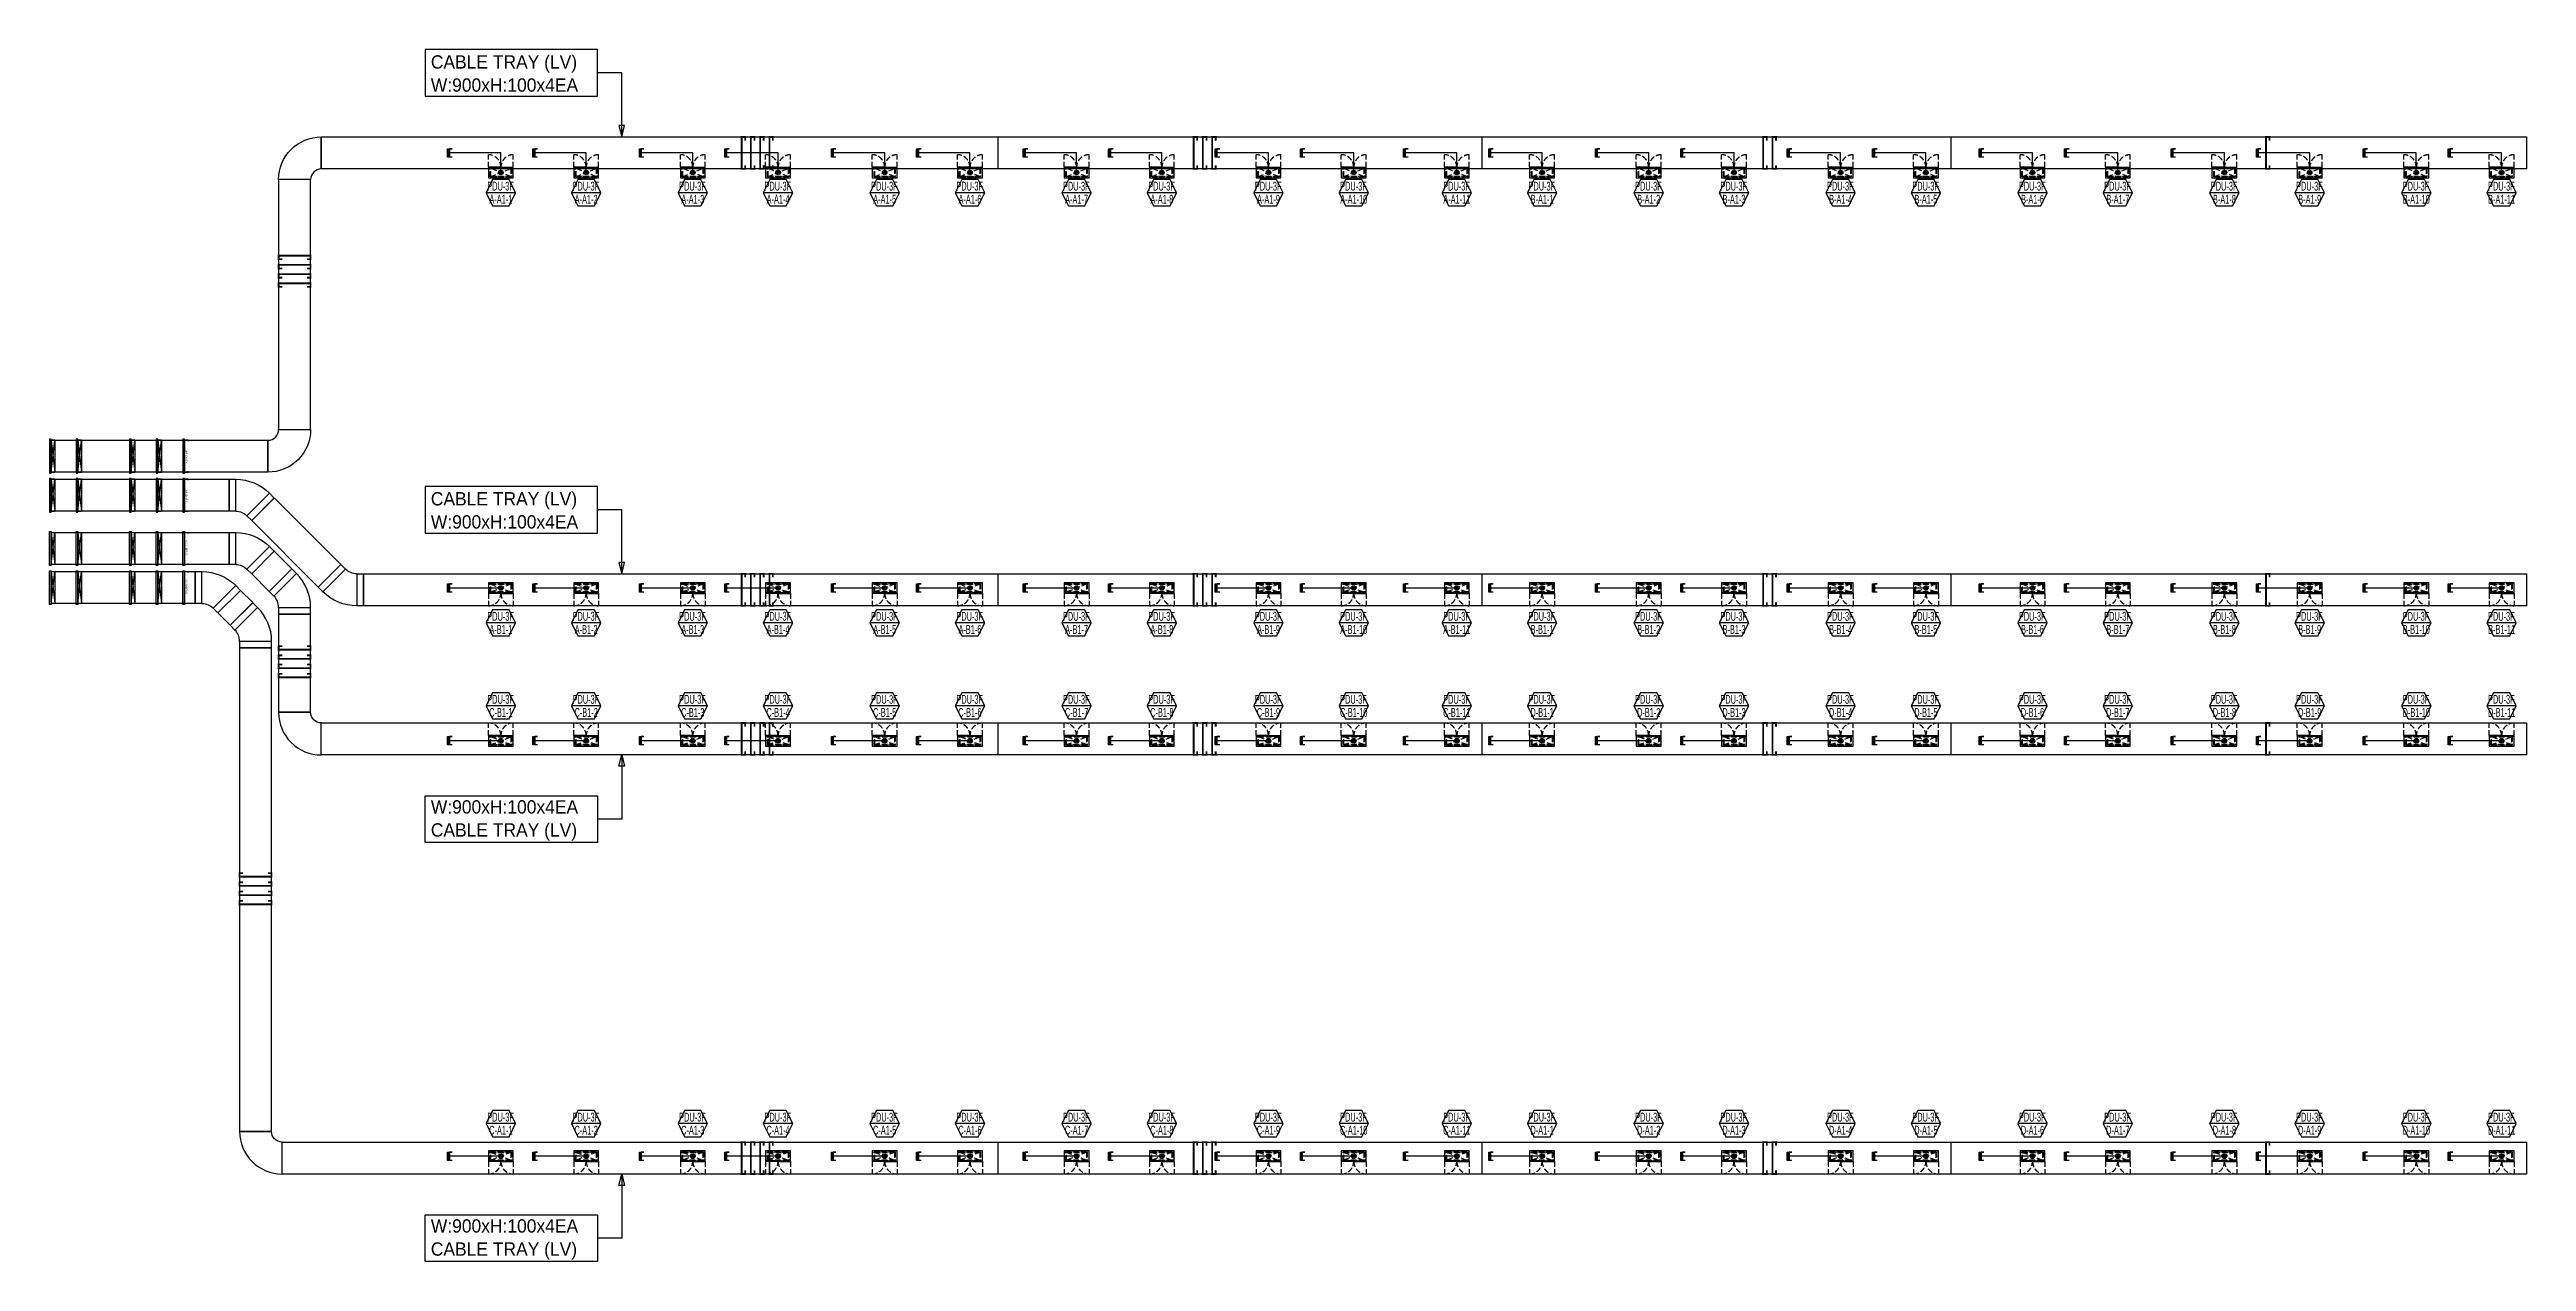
# Model space of a CAD drawing. Header units: millimetres. Extents: x 33932 to 374132, y 182625 to 847314.
# Drawn here: x 93904 to 163604, y 289642 to 323768 of the extents above; entities that cross this region are included whole.
import ezdxf
from ezdxf.enums import TextEntityAlignment as Align

# ---------------------------------------------------------------- set-up
doc = ezdxf.new("R2010")
doc.units = ezdxf.units.MM
doc.header["$LTSCALE"] = 150
doc.linetypes.add('LH2', pattern=[2.85, 2, -0.85])
for name, color, linetype in [('------00 Switch Gear_Number', 1, 'Continuous'), ('------01 Distribution Panel_PDU_A', 3, 'Continuous'), ('------01 Distribution Panel_PDU_B', 1, 'Continuous'), ('-----00 LV_CABLE', 3, 'Continuous'), ('-----26 Electrical Cable Tray_HV_N', 30, 'Continuous'), ('-----26 Electrical Cable Tray_LV_STSPDU_A', 181, 'Continuous'), ('-----26 Electrical Cable Tray_LV_STSPDU_B', 41, 'Continuous')]:
    doc.layers.add(name, color=color, linetype=linetype)
doc.styles.add('ELEC', font='')
doc.styles.get('ELEC').set_extended_font_data('Dotum')

msp = doc.modelspace()

# ---------------------------------------------------------------- texts
at = {"layer": '------00 Switch Gear_Number', "color": 2, "lineweight": -2, "style": 'ELEC', "width": 0.6}
for s, p in [('PDU-3F', (106596, 319921)), ('PDU-3F', (108996, 319921)), ('PDU-3F', (111996, 319921)), ('PDU-3F', (114396, 319921)), ('PDU-3F', (117396, 319921)), ('PDU-3F', (119796, 319921)), ('PDU-3F', (122796, 319921)), ('PDU-3F', (125196, 319921)), ('PDU-3F', (128196, 319921)), ('PDU-3F', (130596, 319921)), ('PDU-3F', (133496, 319921)), ('PDU-3F', (135896, 319921)), ('PDU-3F', (138896, 319921)), ('PDU-3F', (141296, 319921)), ('PDU-3F', (144296, 319921)), ('PDU-3F', (146696, 319921)), ('PDU-3F', (149696, 319921)), ('PDU-3F', (152096, 319921)), ('PDU-3F', (155096, 319921)), ('PDU-3F', (157496, 319921)), ('PDU-3F', (160496, 319921)), ('PDU-3F', (162896, 319921)), ('A-A1-1', (106604, 319552)), ('A-A1-2', (109004, 319552)), ('A-A1-3', (112004, 319552)), ('A-A1-4', (114404, 319552)), ('A-A1-5', (117404, 319552)), ('A-A1-6', (119804, 319552)), ('A-A1-7', (122804, 319552)), ('A-A1-8', (125204, 319552)), ('A-A1-9', (128204, 319552)), ('A-A1-10', (130604, 319552)), ('A-A1-11', (133504, 319552)), ('B-A1-1', (135904, 319552)), ('B-A1-2', (138904, 319552)), ('B-A1-3', (141304, 319552)), ('B-A1-4', (144304, 319552)), ('B-A1-5', (146704, 319552)), ('B-A1-6', (149704, 319552)), ('B-A1-7', (152104, 319552)), ('B-A1-8', (155104, 319552)), ('B-A1-9', (157504, 319552)), ('B-A1-10', (160504, 319552)), ('B-A1-11', (162904, 319552)), ('PDU-3F', (106596, 307808)), ('A-B1-1', (106604, 307439)), ('PDU-3F', (108996, 307808)), ('A-B1-2', (109004, 307439)), ('PDU-3F', (111996, 307808)), ('A-B1-3', (112004, 307439)), ('PDU-3F', (114396, 307808)), ('A-B1-4', (114404, 307439)), ('PDU-3F', (117396, 307808)), ('A-B1-5', (117404, 307439)), ('PDU-3F', (119796, 307808)), ('A-B1-6', (119804, 307439)), ('PDU-3F', (122796, 307808)), ('A-B1-7', (122804, 307439)), ('PDU-3F', (125196, 307808)), ('A-B1-8', (125204, 307439)), ('PDU-3F', (128196, 307808)), ('A-B1-9', (128204, 307439)), ('A-B1-10', (130604, 307439)), ('PDU-3F', (130596, 307808)), ('A-B1-11', (133504, 307439)), ('PDU-3F', (133496, 307808)), ('PDU-3F', (135896, 307808)), ('B-B1-1', (135904, 307439)), ('PDU-3F', (138896, 307808)), ('B-B1-2', (138904, 307439)), ('PDU-3F', (141296, 307808)), ('B-B1-3', (141304, 307439)), ('PDU-3F', (144296, 307808)), ('B-B1-4', (144304, 307439)), ('PDU-3F', (146696, 307808)), ('B-B1-5', (146704, 307439)), ('PDU-3F', (149696, 307808)), ('B-B1-6', (149704, 307439)), ('PDU-3F', (152096, 307808)), ('B-B1-7', (152104, 307439)), ('PDU-3F', (155096, 307808)), ('B-B1-8', (155104, 307439)), ('PDU-3F', (157496, 307808)), ('B-B1-9', (157504, 307439)), ('PDU-3F', (160496, 307808)), ('B-B1-10', (160504, 307439)), ('PDU-3F', (162896, 307808)), ('B-B1-11', (162904, 307439)), ('PDU-3F', (106596, 305471)), ('PDU-3F', (108996, 305471)), ('PDU-3F', (111996, 305471)), ('PDU-3F', (114396, 305471)), ('PDU-3F', (117396, 305471)), ('PDU-3F', (119796, 305471)), ('PDU-3F', (122796, 305471)), ('PDU-3F', (125196, 305471)), ('PDU-3F', (128196, 305471)), ('PDU-3F', (130596, 305471)), ('PDU-3F', (133496, 305471)), ('PDU-3F', (135896, 305471)), ('PDU-3F', (138896, 305471)), ('PDU-3F', (141296, 305471)), ('PDU-3F', (144296, 305471)), ('PDU-3F', (146696, 305471)), ('PDU-3F', (149696, 305471)), ('PDU-3F', (152096, 305471)), ('PDU-3F', (155096, 305471)), ('PDU-3F', (157496, 305471)), ('PDU-3F', (160496, 305471)), ('PDU-3F', (162896, 305471)), ('C-B1-1', (106604, 305102)), ('C-B1-2', (109004, 305102)), ('C-B1-3', (112004, 305102)), ('C-B1-4', (114404, 305102)), ('C-B1-5', (117404, 305102)), ('C-B1-6', (119804, 305102)), ('C-B1-7', (122804, 305102)), ('C-B1-8', (125204, 305102)), ('C-B1-9', (128204, 305102)), ('C-B1-10', (130604, 305102)), ('C-B1-11', (133504, 305102)), ('D-B1-1', (135904, 305102)), ('D-B1-2', (138904, 305102)), ('D-B1-3', (141304, 305102)), ('D-B1-4', (144304, 305102)), ('D-B1-5', (146704, 305102)), ('D-B1-6', (149704, 305102)), ('D-B1-7', (152104, 305102)), ('D-B1-8', (155104, 305102)), ('D-B1-9', (157504, 305102)), ('D-B1-10', (160504, 305102)), ('D-B1-11', (162904, 305102)), ('PDU-3F', (106596, 293708)), ('C-A1-1', (106604, 293339)), ('PDU-3F', (108996, 293708)), ('C-A1-2', (109004, 293339)), ('PDU-3F', (111996, 293708)), ('C-A1-3', (112004, 293339)), ('PDU-3F', (114396, 293708)), ('C-A1-4', (114404, 293339)), ('PDU-3F', (117396, 293708)), ('C-A1-5', (117404, 293339)), ('PDU-3F', (119796, 293708)), ('C-A1-6', (119804, 293339)), ('PDU-3F', (122796, 293708)), ('C-A1-7', (122804, 293339)), ('PDU-3F', (125196, 293708)), ('C-A1-8', (125204, 293339)), ('PDU-3F', (128196, 293708)), ('C-A1-9', (128204, 293339)), ('C-A1-10', (130604, 293339)), ('PDU-3F', (130596, 293708)), ('C-A1-11', (133504, 293339)), ('PDU-3F', (133496, 293708)), ('PDU-3F', (135896, 293708)), ('D-A1-1', (135904, 293339)), ('PDU-3F', (138896, 293708)), ('D-A1-2', (138904, 293339)), ('PDU-3F', (141296, 293708)), ('D-A1-3', (141304, 293339)), ('PDU-3F', (144296, 293708)), ('D-A1-4', (144304, 293339)), ('PDU-3F', (146696, 293708)), ('D-A1-5', (146704, 293339)), ('PDU-3F', (149696, 293708)), ('D-A1-6', (149704, 293339)), ('PDU-3F', (152096, 293708)), ('D-A1-7', (152104, 293339)), ('PDU-3F', (155096, 293708)), ('D-A1-8', (155104, 293339)), ('PDU-3F', (157496, 293708)), ('D-A1-9', (157504, 293339)), ('D-A1-10', (160504, 293339)), ('PDU-3F', (160496, 293708)), ('D-A1-11', (162904, 293339)), ('PDU-3F', (162896, 293708))]:
    msp.add_text(s, height=250, dxfattribs=at).set_placement(p, align=Align.MIDDLE_CENTER)
at = {"layer": '-----26 Electrical Cable Tray_LV_STSPDU_A', "style": 'ELEC'}
for s, p in [('CABLE TRAY (LV)', (104633, 311118)), ('W:900xH:100x4EA', (104633, 310468)), ('W:900xH:100x4EA', (104633, 302443)), ('CABLE TRAY (LV)', (104633, 301793))]:
    msp.add_text(s, height=375, dxfattribs=at).set_placement(p, align=Align.MIDDLE_LEFT)
at = {"layer": '-----26 Electrical Cable Tray_LV_STSPDU_B', "style": 'ELEC'}
for s, p in [('CABLE TRAY (LV)', (104633, 323418)), ('W:900xH:100x4EA', (104633, 322768)), ('W:900xH:100x4EA', (104633, 290643)), ('CABLE TRAY (LV)', (104633, 289993))]:
    msp.add_text(s, height=375, dxfattribs=at).set_placement(p, align=Align.MIDDLE_LEFT)
at = {"color": 0, "style": 'ELEC', "width": 0.7}
for s, p in [('LV 트레이-IT', (94008, 312290)), ('LV 트레이-IT', (94758, 312290)), ('LV 트레이-IT', (96258, 312290)), ('LV 트레이-IT', (97008, 312290)), ('LV 트레이-IT(SP)', (97758, 312290)), ('LV 트레이-IT', (94008, 311190)), ('LV 트레이-IT', (94758, 311190)), ('LV 트레이-IT', (96258, 311190)), ('LV 트레이-IT', (97008, 311190)), ('LV 트레이-IT(SP)', (97758, 311190)), ('LV 트레이-IT', (94008, 309741)), ('LV 트레이-IT', (94758, 309741)), ('LV 트레이-IT', (96258, 309741)), ('LV 트레이-IT', (97008, 309741)), ('LV 트레이-IT(SP)', (97758, 309741)), ('LV 트레이-IT(SP)', (97758, 308641)), ('LV 트레이-IT', (94008, 308641)), ('LV 트레이-IT', (94758, 308641)), ('LV 트레이-IT', (96258, 308641)), ('LV 트레이-IT', (97008, 308641))]:
    msp.add_text(s, height=50, rotation=90, dxfattribs=at).set_placement(p, align=Align.MIDDLE_CENTER)

# ---------------------------------------------------------------- blocks, each defined once
blk = doc.blocks.new('PDU_400AF_1')
at = {"color": 8, "linetype": 'LH2', "ltscale": 0.5}
for p, q in [((-350, 300), (-350, 649)), ((280, 40), (-280, 260)), ((-280, 40), (280, 260)), ((-1, 275), (19, 275)), ((350, 300), (350, 649))]:
    blk.add_line(p, q, dxfattribs=at)
for p, q in [((-1, 300), (-350, 300)), ((-350, 300), (-350, 0)), ((-1, 276), (-350, 276)), ((-350, 0), (350, 0)), ((-1, 300), (-1, 276)), ((1, 300), (350, 300)), ((1, 300), (1, 276)), ((1, 276), (350, 276)), ((350, 0), (350, 300))]:
    blk.add_line(p, q)
for points in [[(-300, 275), (300, 275), (300, 25), (-300, 25)], [(-280, 260), (280, 260), (280, 40), (-280, 40)]]:
    blk.add_lwpolyline(points, close=True, dxfattribs=at)
for centre, radius in [((-290, 267.5), 3), ((-290, 32.5), 3), ((-290, 267.5), 2), ((-290, 32.5), 2), ((-10, 267.5), 3), ((-10, 32.5), 3), ((-10, 267.5), 2), ((-10, 32.5), 2), ((10, 267.5), 3), ((10, 32.5), 3), ((10, 267.5), 2), ((10, 32.5), 2), ((290, 267.5), 3), ((290, 32.5), 3), ((290, 267.5), 2), ((290, 32.5), 2)]:
    blk.add_circle(centre, radius, dxfattribs=at)
for centre, start, end in [((-350, 300), 0, 90), ((350, 300), 90, 180)]:
    blk.add_arc(centre, 349, start, end, dxfattribs=at)
at = {"color": 8, "linetype": 'LH2', "ltscale": 0.5, "style": 'ELEC'}
blk.add_text('PDU 400AF/400AT', height=50, dxfattribs=at).set_placement((-10.6, 38.6), align=Align.MIDDLE)
blk = doc.blocks.new('A$C9a0ab699')
h = blk.add_hatch(color=0)
edge = h.paths.add_edge_path()
edge.add_arc((64, 64), 64, 720, 1080, ccw=False)
at = {"color": 0}
blk.add_circle((64, 64), 64, dxfattribs=at)
blk = doc.blocks.new('O08')
blk.add_hatch(color=0).paths.add_polyline_path([(120, 51), (-120, 51), (-120, 0), (120, 0)])
at = {"color": 0}
blk.add_lwpolyline([(120, 127.5), (120, 0), (-120, 0), (-120, 127.5), (-120, 51), (120, 51)], dxfattribs=at)
blk = doc.blocks.new('A$C1dfe50b2')
at = {"layer": '-----26 Electrical Cable Tray_LV_STSPDU_B'}
for p, q in [((636, 1275), (0, 638)), ((133, 505), (769, 1142)), ((769, 1142), (636, 1275)), ((0, 638), (133, 505)), ((264, 188), (1164, 188)), ((264, 188), (264, 0)), ((264, 0), (1164, 0)), ((1164, 0), (1164, 188))]:
    blk.add_line(p, q, dxfattribs=at)
for radius, end in [(1350, 44.99214), (450, 44.9385)]:
    blk.add_arc((-186, 188), radius, 0, end, dxfattribs=at)
blk = doc.blocks.new('A$C71e5e9d3')
at = {"layer": '-----26 Electrical Cable Tray_LV_STSPDU_A'}
for p, q in [((636, 1275), (0, 638)), ((133, 505), (769, 1142)), ((769, 1142), (636, 1275)), ((0, 638), (133, 505)), ((264, 188), (1164, 188)), ((264, 188), (264, 0)), ((264, 0), (1164, 0)), ((1164, 0), (1164, 188))]:
    blk.add_line(p, q, dxfattribs=at)
for radius, end in [(1350, 44.99214), (450, 44.9385)]:
    blk.add_arc((-186, 188), radius, 0, end, dxfattribs=at)

# ---------------------------------------------------------------- linework, layer by layer
at = {"layer": '------00 Switch Gear_Number', "color": 1, "lineweight": -2}
for points in [[(107018, 319736), (106189, 319736), (106373, 319368), (106834, 319368), (107018, 319736), (106834, 320105), (106373, 320105), (106189, 319736)], [(109418, 319736), (108589, 319736), (108773, 319368), (109234, 319368), (109418, 319736), (109234, 320105), (108773, 320105), (108589, 319736)], [(112418, 319736), (111589, 319736), (111773, 319368), (112234, 319368), (112418, 319736), (112234, 320105), (111773, 320105), (111589, 319736)], [(114818, 319736), (113989, 319736), (114173, 319368), (114634, 319368), (114818, 319736), (114634, 320105), (114173, 320105), (113989, 319736)], [(117818, 319736), (116989, 319736), (117173, 319368), (117634, 319368), (117818, 319736), (117634, 320105), (117173, 320105), (116989, 319736)], [(120218, 319736), (119389, 319736), (119573, 319368), (120034, 319368), (120218, 319736), (120034, 320105), (119573, 320105), (119389, 319736)], [(123218, 319736), (122389, 319736), (122573, 319368), (123034, 319368), (123218, 319736), (123034, 320105), (122573, 320105), (122389, 319736)], [(125618, 319736), (124789, 319736), (124973, 319368), (125434, 319368), (125618, 319736), (125434, 320105), (124973, 320105), (124789, 319736)], [(128618, 319736), (127789, 319736), (127973, 319368), (128434, 319368), (128618, 319736), (128434, 320105), (127973, 320105), (127789, 319736)], [(131018, 319736), (130189, 319736), (130373, 319368), (130834, 319368), (131018, 319736), (130834, 320105), (130373, 320105), (130189, 319736)], [(133918, 319736), (133089, 319736), (133273, 319368), (133734, 319368), (133918, 319736), (133734, 320105), (133273, 320105), (133089, 319736)], [(136318, 319736), (135489, 319736), (135673, 319368), (136134, 319368), (136318, 319736), (136134, 320105), (135673, 320105), (135489, 319736)], [(139318, 319736), (138489, 319736), (138673, 319368), (139134, 319368), (139318, 319736), (139134, 320105), (138673, 320105), (138489, 319736)], [(141718, 319736), (140889, 319736), (141073, 319368), (141534, 319368), (141718, 319736), (141534, 320105), (141073, 320105), (140889, 319736)], [(144718, 319736), (143889, 319736), (144073, 319368), (144534, 319368), (144718, 319736), (144534, 320105), (144073, 320105), (143889, 319736)], [(147118, 319736), (146289, 319736), (146473, 319368), (146934, 319368), (147118, 319736), (146934, 320105), (146473, 320105), (146289, 319736)], [(150118, 319736), (149289, 319736), (149473, 319368), (149934, 319368), (150118, 319736), (149934, 320105), (149473, 320105), (149289, 319736)], [(152518, 319736), (151689, 319736), (151873, 319368), (152334, 319368), (152518, 319736), (152334, 320105), (151873, 320105), (151689, 319736)], [(155518, 319736), (154689, 319736), (154873, 319368), (155334, 319368), (155518, 319736), (155334, 320105), (154873, 320105), (154689, 319736)], [(157918, 319736), (157089, 319736), (157273, 319368), (157734, 319368), (157918, 319736), (157734, 320105), (157273, 320105), (157089, 319736)], [(160918, 319736), (160089, 319736), (160273, 319368), (160734, 319368), (160918, 319736), (160734, 320105), (160273, 320105), (160089, 319736)], [(163318, 319736), (162489, 319736), (162673, 319368), (163134, 319368), (163318, 319736), (163134, 320105), (162673, 320105), (162489, 319736)], [(107018, 307624), (106189, 307624), (106373, 307255), (106834, 307255), (107018, 307624), (106834, 307992), (106373, 307992), (106189, 307624)], [(109418, 307624), (108589, 307624), (108773, 307255), (109234, 307255), (109418, 307624), (109234, 307992), (108773, 307992), (108589, 307624)], [(112418, 307624), (111589, 307624), (111773, 307255), (112234, 307255), (112418, 307624), (112234, 307992), (111773, 307992), (111589, 307624)], [(114818, 307624), (113989, 307624), (114173, 307255), (114634, 307255), (114818, 307624), (114634, 307992), (114173, 307992), (113989, 307624)], [(117818, 307624), (116989, 307624), (117173, 307255), (117634, 307255), (117818, 307624), (117634, 307992), (117173, 307992), (116989, 307624)], [(120218, 307624), (119389, 307624), (119573, 307255), (120034, 307255), (120218, 307624), (120034, 307992), (119573, 307992), (119389, 307624)], [(123218, 307624), (122389, 307624), (122573, 307255), (123034, 307255), (123218, 307624), (123034, 307992), (122573, 307992), (122389, 307624)], [(125618, 307624), (124789, 307624), (124973, 307255), (125434, 307255), (125618, 307624), (125434, 307992), (124973, 307992), (124789, 307624)], [(128618, 307624), (127789, 307624), (127973, 307255), (128434, 307255), (128618, 307624), (128434, 307992), (127973, 307992), (127789, 307624)], [(131018, 307624), (130189, 307624), (130373, 307255), (130834, 307255), (131018, 307624), (130834, 307992), (130373, 307992), (130189, 307624)], [(133918, 307624), (133089, 307624), (133273, 307255), (133734, 307255), (133918, 307624), (133734, 307992), (133273, 307992), (133089, 307624)], [(136318, 307624), (135489, 307624), (135673, 307255), (136134, 307255), (136318, 307624), (136134, 307992), (135673, 307992), (135489, 307624)], [(139318, 307624), (138489, 307624), (138673, 307255), (139134, 307255), (139318, 307624), (139134, 307992), (138673, 307992), (138489, 307624)], [(141718, 307624), (140889, 307624), (141073, 307255), (141534, 307255), (141718, 307624), (141534, 307992), (141073, 307992), (140889, 307624)], [(144718, 307624), (143889, 307624), (144073, 307255), (144534, 307255), (144718, 307624), (144534, 307992), (144073, 307992), (143889, 307624)], [(147118, 307624), (146289, 307624), (146473, 307255), (146934, 307255), (147118, 307624), (146934, 307992), (146473, 307992), (146289, 307624)], [(150118, 307624), (149289, 307624), (149473, 307255), (149934, 307255), (150118, 307624), (149934, 307992), (149473, 307992), (149289, 307624)], [(152518, 307624), (151689, 307624), (151873, 307255), (152334, 307255), (152518, 307624), (152334, 307992), (151873, 307992), (151689, 307624)], [(155518, 307624), (154689, 307624), (154873, 307255), (155334, 307255), (155518, 307624), (155334, 307992), (154873, 307992), (154689, 307624)], [(157918, 307624), (157089, 307624), (157273, 307255), (157734, 307255), (157918, 307624), (157734, 307992), (157273, 307992), (157089, 307624)], [(160918, 307624), (160089, 307624), (160273, 307255), (160734, 307255), (160918, 307624), (160734, 307992), (160273, 307992), (160089, 307624)], [(163318, 307624), (162489, 307624), (162673, 307255), (163134, 307255), (163318, 307624), (163134, 307992), (162673, 307992), (162489, 307624)], [(107018, 305286), (106189, 305286), (106373, 304918), (106834, 304918), (107018, 305286), (106834, 305655), (106373, 305655), (106189, 305286)], [(109418, 305286), (108589, 305286), (108773, 304918), (109234, 304918), (109418, 305286), (109234, 305655), (108773, 305655), (108589, 305286)], [(112418, 305286), (111589, 305286), (111773, 304918), (112234, 304918), (112418, 305286), (112234, 305655), (111773, 305655), (111589, 305286)], [(114818, 305286), (113989, 305286), (114173, 304918), (114634, 304918), (114818, 305286), (114634, 305655), (114173, 305655), (113989, 305286)], [(117818, 305286), (116989, 305286), (117173, 304918), (117634, 304918), (117818, 305286), (117634, 305655), (117173, 305655), (116989, 305286)], [(120218, 305286), (119389, 305286), (119573, 304918), (120034, 304918), (120218, 305286), (120034, 305655), (119573, 305655), (119389, 305286)], [(123218, 305286), (122389, 305286), (122573, 304918), (123034, 304918), (123218, 305286), (123034, 305655), (122573, 305655), (122389, 305286)], [(125618, 305286), (124789, 305286), (124973, 304918), (125434, 304918), (125618, 305286), (125434, 305655), (124973, 305655), (124789, 305286)], [(128618, 305286), (127789, 305286), (127973, 304918), (128434, 304918), (128618, 305286), (128434, 305655), (127973, 305655), (127789, 305286)], [(131018, 305286), (130189, 305286), (130373, 304918), (130834, 304918), (131018, 305286), (130834, 305655), (130373, 305655), (130189, 305286)], [(133918, 305286), (133089, 305286), (133273, 304918), (133734, 304918), (133918, 305286), (133734, 305655), (133273, 305655), (133089, 305286)], [(136318, 305286), (135489, 305286), (135673, 304918), (136134, 304918), (136318, 305286), (136134, 305655), (135673, 305655), (135489, 305286)], [(139318, 305286), (138489, 305286), (138673, 304918), (139134, 304918), (139318, 305286), (139134, 305655), (138673, 305655), (138489, 305286)], [(141718, 305286), (140889, 305286), (141073, 304918), (141534, 304918), (141718, 305286), (141534, 305655), (141073, 305655), (140889, 305286)], [(144718, 305286), (143889, 305286), (144073, 304918), (144534, 304918), (144718, 305286), (144534, 305655), (144073, 305655), (143889, 305286)], [(147118, 305286), (146289, 305286), (146473, 304918), (146934, 304918), (147118, 305286), (146934, 305655), (146473, 305655), (146289, 305286)], [(150118, 305286), (149289, 305286), (149473, 304918), (149934, 304918), (150118, 305286), (149934, 305655), (149473, 305655), (149289, 305286)], [(152518, 305286), (151689, 305286), (151873, 304918), (152334, 304918), (152518, 305286), (152334, 305655), (151873, 305655), (151689, 305286)], [(155518, 305286), (154689, 305286), (154873, 304918), (155334, 304918), (155518, 305286), (155334, 305655), (154873, 305655), (154689, 305286)], [(157918, 305286), (157089, 305286), (157273, 304918), (157734, 304918), (157918, 305286), (157734, 305655), (157273, 305655), (157089, 305286)], [(160918, 305286), (160089, 305286), (160273, 304918), (160734, 304918), (160918, 305286), (160734, 305655), (160273, 305655), (160089, 305286)], [(163318, 305286), (162489, 305286), (162673, 304918), (163134, 304918), (163318, 305286), (163134, 305655), (162673, 305655), (162489, 305286)], [(107018, 293524), (106189, 293524), (106373, 293155), (106834, 293155), (107018, 293524), (106834, 293892), (106373, 293892), (106189, 293524)], [(109418, 293524), (108589, 293524), (108773, 293155), (109234, 293155), (109418, 293524), (109234, 293892), (108773, 293892), (108589, 293524)], [(112418, 293524), (111589, 293524), (111773, 293155), (112234, 293155), (112418, 293524), (112234, 293892), (111773, 293892), (111589, 293524)], [(114818, 293524), (113989, 293524), (114173, 293155), (114634, 293155), (114818, 293524), (114634, 293892), (114173, 293892), (113989, 293524)], [(117818, 293524), (116989, 293524), (117173, 293155), (117634, 293155), (117818, 293524), (117634, 293892), (117173, 293892), (116989, 293524)], [(120218, 293524), (119389, 293524), (119573, 293155), (120034, 293155), (120218, 293524), (120034, 293892), (119573, 293892), (119389, 293524)], [(123218, 293524), (122389, 293524), (122573, 293155), (123034, 293155), (123218, 293524), (123034, 293892), (122573, 293892), (122389, 293524)], [(125618, 293524), (124789, 293524), (124973, 293155), (125434, 293155), (125618, 293524), (125434, 293892), (124973, 293892), (124789, 293524)], [(128618, 293524), (127789, 293524), (127973, 293155), (128434, 293155), (128618, 293524), (128434, 293892), (127973, 293892), (127789, 293524)], [(131018, 293524), (130189, 293524), (130373, 293155), (130834, 293155), (131018, 293524), (130834, 293892), (130373, 293892), (130189, 293524)], [(133918, 293524), (133089, 293524), (133273, 293155), (133734, 293155), (133918, 293524), (133734, 293892), (133273, 293892), (133089, 293524)], [(136318, 293524), (135489, 293524), (135673, 293155), (136134, 293155), (136318, 293524), (136134, 293892), (135673, 293892), (135489, 293524)], [(139318, 293524), (138489, 293524), (138673, 293155), (139134, 293155), (139318, 293524), (139134, 293892), (138673, 293892), (138489, 293524)], [(141718, 293524), (140889, 293524), (141073, 293155), (141534, 293155), (141718, 293524), (141534, 293892), (141073, 293892), (140889, 293524)], [(144718, 293524), (143889, 293524), (144073, 293155), (144534, 293155), (144718, 293524), (144534, 293892), (144073, 293892), (143889, 293524)], [(147118, 293524), (146289, 293524), (146473, 293155), (146934, 293155), (147118, 293524), (146934, 293892), (146473, 293892), (146289, 293524)], [(150118, 293524), (149289, 293524), (149473, 293155), (149934, 293155), (150118, 293524), (149934, 293892), (149473, 293892), (149289, 293524)], [(152518, 293524), (151689, 293524), (151873, 293155), (152334, 293155), (152518, 293524), (152334, 293892), (151873, 293892), (151689, 293524)], [(155518, 293524), (154689, 293524), (154873, 293155), (155334, 293155), (155518, 293524), (155334, 293892), (154873, 293892), (154689, 293524)], [(157918, 293524), (157089, 293524), (157273, 293155), (157734, 293155), (157918, 293524), (157734, 293892), (157273, 293892), (157089, 293524)], [(160918, 293524), (160089, 293524), (160273, 293155), (160734, 293155), (160918, 293524), (160734, 293892), (160273, 293892), (160089, 293524)], [(163318, 293524), (162489, 293524), (162673, 293155), (163134, 293155), (163318, 293524), (163134, 293892), (162673, 293892), (162489, 293524)]]:
    msp.add_lwpolyline(points, dxfattribs=at)
at = {"layer": '-----00 LV_CABLE'}
for points in [[(106604, 320305), (106604, 320855), (105104, 320855)], [(109004, 320305), (109004, 320855), (107504, 320855)], [(112004, 320305), (112004, 320855), (110504, 320855)], [(114404, 320305), (114404, 320855), (112904, 320855)], [(117404, 320305), (117404, 320855), (115904, 320855)], [(119804, 320305), (119804, 320855), (118304, 320855)], [(122804, 320305), (122804, 320855), (121304, 320855)], [(125204, 320305), (125204, 320855), (123704, 320855)], [(128204, 320305), (128204, 320855), (126704, 320855)], [(130604, 320305), (130604, 320855), (129104, 320855)], [(133504, 320305), (133504, 320855), (132004, 320855)], [(135904, 320305), (135904, 320855), (134404, 320855)], [(138904, 320305), (138904, 320855), (137404, 320855)], [(141304, 320305), (141304, 320855), (139804, 320855)], [(144304, 320305), (144304, 320855), (142804, 320855)], [(146704, 320305), (146704, 320855), (145204, 320855)], [(149704, 320305), (149704, 320855), (148204, 320855)], [(152104, 320305), (152104, 320855), (150604, 320855)], [(155104, 320305), (155104, 320855), (153604, 320855)], [(157504, 320305), (157504, 320855), (156004, 320855)], [(160504, 320305), (160504, 320855), (159004, 320855)], [(162904, 320305), (162904, 320855), (161404, 320855)], [(106604, 292605), (105104, 292605)], [(109004, 292605), (107504, 292605)], [(112004, 292605), (110504, 292605)], [(114404, 292605), (112904, 292605)], [(117404, 292605), (115904, 292605)], [(119804, 292605), (118304, 292605)], [(122804, 292605), (121304, 292605)], [(125204, 292605), (123704, 292605)], [(128204, 292605), (126704, 292605)], [(130604, 292605), (129104, 292605)], [(133504, 292605), (132004, 292605)], [(135904, 292605), (134404, 292605)], [(138904, 292605), (137404, 292605)], [(141304, 292605), (139804, 292605)], [(144304, 292605), (142804, 292605)], [(146704, 292605), (145204, 292605)], [(149704, 292605), (148204, 292605)], [(152104, 292605), (150604, 292605)], [(155104, 292605), (153604, 292605)], [(157504, 292605), (156004, 292605)], [(160504, 292605), (159004, 292605)], [(162904, 292605), (161404, 292605)]]:
    msp.add_lwpolyline(points, dxfattribs=at)
at = {"layer": '-----00 LV_CABLE', "color": 1}
for points in [[(106604, 308605), (105104, 308605)], [(109004, 308605), (107504, 308605)], [(112004, 308605), (110504, 308605)], [(114404, 308605), (112904, 308605)], [(117404, 308605), (115904, 308605)], [(119804, 308605), (118304, 308605)], [(122804, 308605), (121304, 308605)], [(125204, 308605), (123704, 308605)], [(128204, 308605), (126704, 308605)], [(130604, 308605), (129104, 308605)], [(133504, 308605), (132004, 308605)], [(135904, 308605), (134404, 308605)], [(138904, 308605), (137404, 308605)], [(141304, 308605), (139804, 308605)], [(144304, 308605), (142804, 308605)], [(146704, 308605), (145204, 308605)], [(149704, 308605), (148204, 308605)], [(152104, 308605), (150604, 308605)], [(155104, 308605), (153604, 308605)], [(157504, 308605), (156004, 308605)], [(160504, 308605), (159004, 308605)], [(162904, 308605), (161404, 308605)], [(106604, 304305), (105104, 304305)], [(109004, 304305), (107504, 304305)], [(112004, 304305), (110504, 304305)], [(114404, 304305), (112904, 304305)], [(117404, 304305), (115904, 304305)], [(119804, 304305), (118304, 304305)], [(122804, 304305), (121304, 304305)], [(125204, 304305), (123704, 304305)], [(128204, 304305), (126704, 304305)], [(130604, 304305), (129104, 304305)], [(133504, 304305), (132004, 304305)], [(135904, 304305), (134404, 304305)], [(138904, 304305), (137404, 304305)], [(141304, 304305), (139804, 304305)], [(144304, 304305), (142804, 304305)], [(146704, 304305), (145204, 304305)], [(149704, 304305), (148204, 304305)], [(152104, 304305), (150604, 304305)], [(155104, 304305), (153604, 304305)], [(157504, 304305), (156004, 304305)], [(160504, 304305), (159004, 304305)], [(162904, 304305), (161404, 304305)]]:
    msp.add_lwpolyline(points, dxfattribs=at)
at = {"layer": '-----26 Electrical Cable Tray_HV_N', "color": 1}
for points in [[(104473, 323768), (104473, 322453), (109319, 322453), (109319, 323768)], [(104473, 311468), (104473, 310153), (109319, 310153), (109319, 311468)], [(104473, 301442), (104473, 302757), (109319, 302757), (109319, 301442)], [(104473, 289642), (104473, 290957), (109319, 290957), (109319, 289642)]]:
    msp.add_lwpolyline(points, close=True, dxfattribs=at)
for points in [[(110004, 321305), (110084, 321625), (109924, 321625), (110004, 321305), (110004, 323110), (109319, 323110)], [(110004, 309005), (110084, 309325), (109924, 309325), (110004, 309005), (110004, 310810), (109319, 310810)], [(110004, 303905), (110084, 303585), (109924, 303585), (110004, 303905), (110004, 302100), (109319, 302100)], [(110004, 292105), (110084, 291785), (109924, 291785), (110004, 292105), (110004, 290300), (109319, 290300)]]:
    msp.add_lwpolyline(points, dxfattribs=at)
at = {"layer": '-----26 Electrical Cable Tray_LV_STSPDU_A', "elevation": 0}
for points in [[(98954, 311667), (98954, 310767), (93954, 310767), (93954, 311667)], [(93954, 310767), (93954, 311667), (94054, 311667), (94054, 310767)], [(98954, 311667), (98954, 310767), (94704, 310767), (94704, 311667)], [(94704, 310767), (94704, 311667), (94804, 311667), (94804, 310767)], [(98954, 311667), (98954, 310767), (96204, 310767), (96204, 311667)], [(96204, 310767), (96204, 311667), (96304, 311667), (96304, 310767)], [(98954, 311667), (98954, 310767), (96954, 310767), (96954, 311667)], [(96954, 310767), (96954, 311667), (97054, 311667), (97054, 310767)], [(99593, 310504), (100229, 311141), (102101, 309269), (101465, 308633)], [(99593, 310504), (100229, 311141), (102101, 309269), (101465, 308633)], [(99593, 310504), (100229, 311141), (102101, 309269), (101465, 308633)], [(99593, 310504), (100229, 311141), (102101, 309269), (101465, 308633)], [(98954, 310168), (98954, 309268), (93954, 309267), (93954, 310167)], [(93954, 309267), (93954, 310167), (94054, 310167), (94054, 309267)], [(98954, 310168), (98954, 309268), (94704, 309267), (94704, 310167)], [(94704, 309267), (94704, 310167), (94804, 310167), (94804, 309267)], [(98954, 310168), (98954, 309268), (96204, 309267), (96204, 310167)], [(96204, 309267), (96204, 310167), (96304, 310167), (96304, 309267)], [(98954, 310168), (98954, 309268), (96954, 309267), (96954, 310167)], [(96954, 309267), (96954, 310167), (97054, 310167), (97054, 309267)], [(99592, 309003), (100228, 309640), (100722, 309145), (100086, 308508)], [(99592, 309003), (100228, 309640), (100722, 309145), (100086, 308508)], [(99592, 309003), (100228, 309640), (100722, 309145), (100086, 308508)], [(99592, 309003), (100228, 309640), (100722, 309145), (100086, 308508)]]:
    msp.add_lwpolyline(points, close=True, dxfattribs=at)
for points in [[(93954, 310767), (94054, 311667)], [(93954, 311667), (94054, 310767)], [(94704, 310767), (94804, 311667)], [(94704, 311667), (94804, 310767)], [(96204, 310767), (96304, 311667)], [(96204, 311667), (96304, 310767)], [(96954, 310767), (97054, 311667)], [(96954, 311667), (97054, 310767)], [(93954, 309267), (94054, 310167)], [(93954, 310167), (94054, 309267)], [(94704, 309267), (94804, 310167)], [(94704, 310167), (94804, 309267)], [(96204, 309267), (96304, 310167)], [(96204, 310167), (96304, 309267)], [(96954, 309267), (97054, 310167)], [(96954, 310167), (97054, 309267)]]:
    msp.add_lwpolyline(points, dxfattribs=at)
at = {"layer": '-----26 Electrical Cable Tray_LV_STSPDU_A'}
for points in [[(120589, 309005), (120589, 308105), (102739, 308105), (102739, 309005)], [(134204, 309005), (134204, 308105), (102739, 308105), (102739, 309005)], [(147404, 309005), (147404, 308105), (102739, 308105), (102739, 309005)], [(163604, 309005), (163604, 308105), (102739, 308105), (102739, 309005)], [(100350, 305105), (101250, 305105), (101250, 307870), (100350, 307870)], [(100350, 305105), (101250, 305105), (101250, 307870), (100350, 307870)], [(100350, 305105), (101250, 305105), (101250, 307870), (100350, 307870)], [(100350, 305105), (101250, 305105), (101250, 307870), (100350, 307870)], [(120589, 304805), (120589, 303905), (101550, 303905), (101550, 304805)], [(134204, 304805), (134204, 303905), (101550, 303905), (101550, 304805)], [(147404, 304805), (147404, 303905), (101550, 303905), (101550, 304805)], [(163604, 304805), (163604, 303905), (101550, 303905), (101550, 304805)]]:
    msp.add_lwpolyline(points, close=True, dxfattribs=at)
at = {"layer": '-----26 Electrical Cable Tray_LV_STSPDU_A', "ltscale": 7.5, "const_width": 50, "elevation": 0}
for points in [[(113480, 308905), (113480, 309005), (113380, 309005), (113380, 308105), (113480, 308105), (113480, 308205)], [(113740, 308905), (113740, 309005), (113640, 309005), (113640, 308105), (113740, 308105), (113740, 308205)], [(114260, 308905), (114260, 309005), (114160, 309005), (114160, 308105), (114260, 308105), (114260, 308205)], [(126198, 308905), (126198, 309005), (126098, 309005), (126098, 308105), (126198, 308105), (126198, 308205)], [(126718, 308905), (126718, 309005), (126618, 309005), (126618, 308105), (126718, 308105), (126718, 308205)], [(142485, 308905), (142485, 309005), (142385, 309005), (142385, 308105), (142485, 308105), (142485, 308205)], [(156373, 308905), (156373, 309005), (156273, 309005), (156273, 308105), (156373, 308105), (156373, 308205)], [(100450, 306710), (100350, 306710), (100350, 306610), (101250, 306610), (101250, 306710), (101150, 306710)], [(100450, 306710), (100350, 306710), (100350, 306610), (101250, 306610), (101250, 306710), (101150, 306710)], [(100450, 306450), (100350, 306450), (100350, 306350), (101250, 306350), (101250, 306450), (101150, 306450)], [(100450, 306450), (100350, 306450), (100350, 306350), (101250, 306350), (101250, 306450), (101150, 306450)], [(100450, 306190), (100350, 306190), (100350, 306090), (101250, 306090), (101250, 306190), (101150, 306190)], [(100450, 306190), (100350, 306190), (100350, 306090), (101250, 306090), (101250, 306190), (101150, 306190)], [(113480, 304705), (113480, 304805), (113380, 304805), (113380, 303905), (113480, 303905), (113480, 304005)], [(113740, 304705), (113740, 304805), (113640, 304805), (113640, 303905), (113740, 303905), (113740, 304005)], [(114260, 304705), (114260, 304805), (114160, 304805), (114160, 303905), (114260, 303905), (114260, 304005)], [(126198, 304705), (126198, 304805), (126098, 304805), (126098, 303905), (126198, 303905), (126198, 304005)], [(126718, 304705), (126718, 304805), (126618, 304805), (126618, 303905), (126718, 303905), (126718, 304005)], [(142485, 304705), (142485, 304805), (142385, 304805), (142385, 303905), (142485, 303905), (142485, 304005)], [(156373, 304705), (156373, 304805), (156273, 304805), (156273, 303905), (156373, 303905), (156373, 304005)]]:
    msp.add_lwpolyline(points, dxfattribs=at)
at = {"layer": '-----26 Electrical Cable Tray_LV_STSPDU_A', "ltscale": 7.5, "const_width": 50}
for points in [[(114000, 308905), (114000, 309005), (113900, 309005), (113900, 308105), (114000, 308105), (114000, 308205)], [(126458, 308905), (126458, 309005), (126358, 309005), (126358, 308105), (126458, 308105), (126458, 308205)], [(142225, 308905), (142225, 309005), (142125, 309005), (142125, 308105), (142225, 308105), (142225, 308205)], [(100450, 306970), (100350, 306970), (100350, 306870), (101250, 306870), (101250, 306970), (101150, 306970)], [(100450, 306970), (100350, 306970), (100350, 306870), (101250, 306870), (101250, 306970), (101150, 306970)], [(114000, 304705), (114000, 304805), (113900, 304805), (113900, 303905), (114000, 303905), (114000, 304005)], [(126458, 304705), (126458, 304805), (126358, 304805), (126358, 303905), (126458, 303905), (126458, 304005)], [(142225, 304705), (142225, 304805), (142125, 304805), (142125, 303905), (142225, 303905), (142225, 304005)]]:
    msp.add_lwpolyline(points, dxfattribs=at)
at = {"layer": '-----26 Electrical Cable Tray_LV_STSPDU_A'}
msp.add_lwpolyline([(101550, 304805), (101550, 304805, -0.414214), (101250, 305105), (101250, 305105), (100350, 305105, 0.414214), (101550, 303905)], format="xyb", close=True, dxfattribs=at)
msp.add_lwpolyline([(101550, 304805), (101550, 304805, -0.414214), (101250, 305105), (101250, 305105), (100350, 305105, 0.414214), (101550, 303905)], format="xyb", close=True, dxfattribs=at)
msp.add_lwpolyline([(101550, 304805), (101550, 304805, -0.414214), (101250, 305105), (101250, 305105), (100350, 305105, 0.414214), (101550, 303905)], format="xyb", close=True, dxfattribs=at)
msp.add_lwpolyline([(101550, 304805), (101550, 304805, -0.414214), (101250, 305105), (101250, 305105), (100350, 305105, 0.414214), (101550, 303905)], format="xyb", close=True, dxfattribs=at)
at = {"layer": '-----26 Electrical Cable Tray_LV_STSPDU_B', "ltscale": 7.5, "const_width": 50, "elevation": 0}
for points in [[(113480, 321205), (113480, 321305), (113380, 321305), (113380, 320405), (113480, 320405), (113480, 320505)], [(113740, 321205), (113740, 321305), (113640, 321305), (113640, 320405), (113740, 320405), (113740, 320505)], [(114260, 321205), (114260, 321305), (114160, 321305), (114160, 320405), (114260, 320405), (114260, 320505)], [(126198, 321205), (126198, 321305), (126098, 321305), (126098, 320405), (126198, 320405), (126198, 320505)], [(126718, 321205), (126718, 321305), (126618, 321305), (126618, 320405), (126718, 320405), (126718, 320505)], [(142485, 321205), (142485, 321305), (142385, 321305), (142385, 320405), (142485, 320405), (142485, 320505)], [(156373, 321205), (156373, 321305), (156273, 321305), (156273, 320405), (156373, 320405), (156373, 320505)], [(100450, 317864), (100350, 317864), (100350, 317964), (101250, 317964), (101250, 317864), (101150, 317864)], [(100450, 317864), (100350, 317864), (100350, 317964), (101250, 317964), (101250, 317864), (101150, 317864)], [(100450, 317604), (100350, 317604), (100350, 317704), (101250, 317704), (101250, 317604), (101150, 317604)], [(100450, 317604), (100350, 317604), (100350, 317704), (101250, 317704), (101250, 317604), (101150, 317604)], [(100450, 317344), (100350, 317344), (100350, 317444), (101250, 317444), (101250, 317344), (101150, 317344)], [(100450, 317344), (100350, 317344), (100350, 317444), (101250, 317444), (101250, 317344), (101150, 317344)], [(99350, 300319), (99250, 300319), (99250, 300219), (100150, 300219), (100150, 300319), (100050, 300319)], [(99350, 300319), (99250, 300319), (99250, 300219), (100150, 300219), (100150, 300319), (100050, 300319)], [(99350, 300059), (99250, 300059), (99250, 299959), (100150, 299959), (100150, 300059), (100050, 300059)], [(99350, 300059), (99250, 300059), (99250, 299959), (100150, 299959), (100150, 300059), (100050, 300059)], [(99350, 299799), (99250, 299799), (99250, 299699), (100150, 299699), (100150, 299799), (100050, 299799)], [(99350, 299799), (99250, 299799), (99250, 299699), (100150, 299699), (100150, 299799), (100050, 299799)], [(113480, 292905), (113480, 293005), (113380, 293005), (113380, 292105), (113480, 292105), (113480, 292205)], [(113740, 292905), (113740, 293005), (113640, 293005), (113640, 292105), (113740, 292105), (113740, 292205)], [(114260, 292905), (114260, 293005), (114160, 293005), (114160, 292105), (114260, 292105), (114260, 292205)], [(126198, 292905), (126198, 293005), (126098, 293005), (126098, 292105), (126198, 292105), (126198, 292205)], [(126718, 292905), (126718, 293005), (126618, 293005), (126618, 292105), (126718, 292105), (126718, 292205)], [(142485, 292905), (142485, 293005), (142385, 293005), (142385, 292105), (142485, 292105), (142485, 292205)], [(156373, 292905), (156373, 293005), (156273, 293005), (156273, 292105), (156373, 292105), (156373, 292205)]]:
    msp.add_lwpolyline(points, dxfattribs=at)
at = {"layer": '-----26 Electrical Cable Tray_LV_STSPDU_B', "ltscale": 7.5, "const_width": 50}
for points in [[(114000, 321205), (114000, 321305), (113900, 321305), (113900, 320405), (114000, 320405), (114000, 320505)], [(126458, 321205), (126458, 321305), (126358, 321305), (126358, 320405), (126458, 320405), (126458, 320505)], [(142225, 321205), (142225, 321305), (142125, 321305), (142125, 320405), (142225, 320405), (142225, 320505)], [(100450, 317084), (100350, 317084), (100350, 317184), (101250, 317184), (101250, 317084), (101150, 317084)], [(100450, 317084), (100350, 317084), (100350, 317184), (101250, 317184), (101250, 317084), (101150, 317084)], [(99350, 300579), (99250, 300579), (99250, 300479), (100150, 300479), (100150, 300579), (100050, 300579)], [(99350, 300579), (99250, 300579), (99250, 300479), (100150, 300479), (100150, 300579), (100050, 300579)], [(114000, 292905), (114000, 293005), (113900, 293005), (113900, 292105), (114000, 292105), (114000, 292205)], [(126458, 292905), (126458, 293005), (126358, 293005), (126358, 292105), (126458, 292105), (126458, 292205)], [(142225, 292905), (142225, 293005), (142125, 293005), (142125, 292105), (142225, 292105), (142225, 292205)]]:
    msp.add_lwpolyline(points, dxfattribs=at)
at = {"layer": '-----26 Electrical Cable Tray_LV_STSPDU_B', "elevation": 0}
for points in [[(101550, 320405), (101550, 320405, 0.414214), (101250, 320105), (101250, 320105), (100350, 320105, -0.414214), (101550, 321305)], [(101550, 320405), (101550, 320405, 0.414214), (101250, 320105), (101250, 320105), (100350, 320105, -0.414214), (101550, 321305)], [(101550, 320405), (101550, 320405, 0.414214), (101250, 320105), (101250, 320105), (100350, 320105, -0.414214), (101550, 321305)], [(101550, 320405), (101550, 320405, 0.414214), (101250, 320105), (101250, 320105), (100350, 320105, -0.414214), (101550, 321305)], [(101550, 320405), (101550, 320405, 0.414214), (101250, 320105), (101250, 320105), (100350, 320105, -0.414214), (101550, 321305)], [(101550, 320405), (101550, 320405, 0.414214), (101250, 320105), (101250, 320105), (100350, 320105, -0.414214), (101550, 321305)], [(101550, 320405), (101550, 320405, 0.414214), (101250, 320105), (101250, 320105), (100350, 320105, -0.414214), (101550, 321305)], [(101550, 320405), (101550, 320405, 0.414214), (101250, 320105), (101250, 320105), (100350, 320105, -0.414214), (101550, 321305)], [(100050, 312767), (100050, 312767, 0.414214), (100350, 313067), (100350, 313067), (101250, 313067, -0.414214), (100050, 311867)], [(100050, 312767), (100050, 312767, 0.414214), (100350, 313067), (100350, 313067), (101250, 313067, -0.414214), (100050, 311867)], [(100050, 312767), (100050, 312767, 0.414214), (100350, 313067), (100350, 313067), (101250, 313067, -0.414214), (100050, 311867)], [(100050, 312767), (100050, 312767, 0.414214), (100350, 313067), (100350, 313067), (101250, 313067, -0.414214), (100050, 311867)], [(100050, 312767), (100050, 312767, 0.414214), (100350, 313067), (100350, 313067), (101250, 313067, -0.414214), (100050, 311867)], [(100050, 312767), (100050, 312767, 0.414214), (100350, 313067), (100350, 313067), (101250, 313067, -0.414214), (100050, 311867)], [(100050, 312767), (100050, 312767, 0.414214), (100350, 313067), (100350, 313067), (101250, 313067, -0.414214), (100050, 311867)], [(100050, 312767), (100050, 312767, 0.414214), (100350, 313067), (100350, 313067), (101250, 313067, -0.414214), (100050, 311867)]]:
    msp.add_lwpolyline(points, format="xyb", close=True, dxfattribs=at)
at = {"layer": '-----26 Electrical Cable Tray_LV_STSPDU_B'}
for points in [[(120589, 321305), (120589, 320405), (101550, 320405), (101550, 321305)], [(134204, 321305), (134204, 320405), (101550, 320405), (101550, 321305)], [(147404, 321305), (147404, 320405), (101550, 320405), (101550, 321305)], [(163604, 321305), (163604, 320405), (101550, 320405), (101550, 321305)], [(99250, 293305), (100150, 293305), (100150, 306917), (99250, 306917)], [(99250, 293305), (100150, 293305), (100150, 306917), (99250, 306917)], [(99250, 293305), (100150, 293305), (100150, 306917), (99250, 306917)], [(99250, 293305), (100150, 293305), (100150, 306917), (99250, 306917)], [(120589, 293005), (120589, 292105), (100450, 292105), (100450, 293005)], [(134204, 293005), (134204, 292105), (100450, 292105), (100450, 293005)], [(147404, 293005), (147404, 292105), (100450, 292105), (100450, 293005)], [(163604, 293005), (163604, 292105), (100450, 292105), (100450, 293005)]]:
    msp.add_lwpolyline(points, close=True, dxfattribs=at)
at = {"layer": '-----26 Electrical Cable Tray_LV_STSPDU_B', "elevation": 0}
for points in [[(100350, 313067), (101250, 313067), (101250, 320105), (100350, 320105)], [(100350, 313067), (101250, 313067), (101250, 320105), (100350, 320105)], [(100350, 313067), (101250, 313067), (101250, 320105), (100350, 320105)], [(100350, 313067), (101250, 313067), (101250, 320105), (100350, 320105)], [(100050, 312767), (100050, 311867), (93954, 311867), (93954, 312767)], [(93954, 311867), (93954, 312767), (94054, 312767), (94054, 311867)], [(100050, 312767), (100050, 311867), (94704, 311867), (94704, 312767)], [(94704, 311867), (94704, 312767), (94804, 312767), (94804, 311867)], [(100050, 312767), (100050, 311867), (96204, 311867), (96204, 312767)], [(96204, 311867), (96204, 312767), (96304, 312767), (96304, 311867)], [(100050, 312767), (100050, 311867), (96954, 311867), (96954, 312767)], [(96954, 311867), (96954, 312767), (97054, 312767), (97054, 311867)], [(98004, 309067), (98004, 308167), (93954, 308167), (93954, 309067)], [(93954, 308167), (93954, 309067), (94054, 309067), (94054, 308167)], [(98004, 309067), (98004, 308167), (94704, 308167), (94704, 309067)], [(94704, 308167), (94704, 309067), (94804, 309067), (94804, 308167)], [(98004, 309067), (98004, 308167), (96204, 308167), (96204, 309067)], [(96204, 308167), (96204, 309067), (96304, 309067), (96304, 308167)], [(96954, 308167), (96954, 309067), (97054, 309067), (97054, 308167)], [(98004, 309067), (98004, 308167), (96954, 308167), (96954, 309067)], [(98642, 307903), (99278, 308539), (99626, 308193), (98990, 307556)], [(98642, 307903), (99278, 308539), (99626, 308193), (98990, 307556)], [(98642, 307903), (99278, 308539), (99626, 308193), (98990, 307556)], [(98642, 307903), (99278, 308539), (99626, 308193), (98990, 307556)]]:
    msp.add_lwpolyline(points, close=True, dxfattribs=at)
for points in [[(93954, 311867), (94054, 312767)], [(93954, 312767), (94054, 311867)], [(94704, 311867), (94804, 312767)], [(94704, 312767), (94804, 311867)], [(96204, 311867), (96304, 312767)], [(96204, 312767), (96304, 311867)], [(96954, 311867), (97054, 312767)], [(96954, 312767), (97054, 311867)], [(93954, 308167), (94054, 309067)], [(93954, 309067), (94054, 308167)], [(94704, 308167), (94804, 309067)], [(94704, 309067), (94804, 308167)], [(96204, 308167), (96304, 309067)], [(96204, 309067), (96304, 308167)], [(96954, 308167), (97054, 309067)], [(96954, 309067), (97054, 308167)]]:
    msp.add_lwpolyline(points, dxfattribs=at)
at = {"layer": '-----26 Electrical Cable Tray_LV_STSPDU_B'}
msp.add_lwpolyline([(100450, 293005), (100450, 293005, -0.414214), (100150, 293305), (100150, 293305), (99250, 293305, 0.414214), (100450, 292105)], format="xyb", close=True, dxfattribs=at)
msp.add_lwpolyline([(100450, 293005), (100450, 293005, -0.414214), (100150, 293305), (100150, 293305), (99250, 293305, 0.414214), (100450, 292105)], format="xyb", close=True, dxfattribs=at)
msp.add_lwpolyline([(100450, 293005), (100450, 293005, -0.414214), (100150, 293305), (100150, 293305), (99250, 293305, 0.414214), (100450, 292105)], format="xyb", close=True, dxfattribs=at)
msp.add_lwpolyline([(100450, 293005), (100450, 293005, -0.414214), (100150, 293305), (100150, 293305), (99250, 293305, 0.414214), (100450, 292105)], format="xyb", close=True, dxfattribs=at)
at = {"color": 0, "elevation": 0}
for points in [[(93954, 312792), (93904, 312792), (93904, 311842), (93954, 311842), (93954, 312792)], [(94054, 312742), (94054, 312767), (93954, 312767), (93954, 311867), (94054, 311867), (94054, 311892)], [(94704, 312792), (94654, 312792), (94654, 311842), (94704, 311842), (94704, 312792)], [(94804, 312742), (94804, 312767), (94704, 312767), (94704, 311867), (94804, 311867), (94804, 311892)], [(96204, 312792), (96154, 312792), (96154, 311842), (96204, 311842), (96204, 312792)], [(96304, 312742), (96304, 312767), (96204, 312767), (96204, 311867), (96304, 311867), (96304, 311892)], [(96954, 312792), (96904, 312792), (96904, 311842), (96954, 311842), (96954, 312792)], [(97054, 312742), (97054, 312767), (96954, 312767), (96954, 311867), (97054, 311867), (97054, 311892)], [(97054, 311892), (97054, 311867), (96954, 311867), (96954, 312767), (97054, 312767), (97054, 312742)], [(97704, 312792), (97654, 312792), (97654, 311842), (97704, 311842), (97704, 312792)], [(97804, 312742), (97804, 312767), (97704, 312767), (97704, 311867), (97804, 311867), (97804, 311892)], [(93954, 311692), (93904, 311692), (93904, 310742), (93954, 310742), (93954, 311692)], [(94054, 311642), (94054, 311667), (93954, 311667), (93954, 310767), (94054, 310767), (94054, 310792)], [(94704, 311692), (94654, 311692), (94654, 310742), (94704, 310742), (94704, 311692)], [(94804, 311642), (94804, 311667), (94704, 311667), (94704, 310767), (94804, 310767), (94804, 310792)], [(96204, 311692), (96154, 311692), (96154, 310742), (96204, 310742), (96204, 311692)], [(96304, 311642), (96304, 311667), (96204, 311667), (96204, 310767), (96304, 310767), (96304, 310792)], [(96954, 311692), (96904, 311692), (96904, 310742), (96954, 310742), (96954, 311692)], [(97054, 311642), (97054, 311667), (96954, 311667), (96954, 310767), (97054, 310767), (97054, 310792)], [(97704, 311692), (97654, 311692), (97654, 310742), (97704, 310742), (97704, 311692)], [(97804, 311642), (97804, 311667), (97704, 311667), (97704, 310767), (97804, 310767), (97804, 310792)], [(93954, 309242), (93904, 309242), (93904, 310192), (93954, 310192), (93954, 309242)], [(94054, 309292), (94054, 309267), (93954, 309267), (93954, 310167), (94054, 310167), (94054, 310142)], [(94704, 309242), (94654, 309242), (94654, 310192), (94704, 310192), (94704, 309242)], [(94804, 309292), (94804, 309267), (94704, 309267), (94704, 310167), (94804, 310167), (94804, 310142)], [(96204, 309242), (96154, 309242), (96154, 310192), (96204, 310192), (96204, 309242)], [(96304, 309292), (96304, 309267), (96204, 309267), (96204, 310167), (96304, 310167), (96304, 310142)], [(96954, 309242), (96904, 309242), (96904, 310192), (96954, 310192), (96954, 309242)], [(97054, 309292), (97054, 309267), (96954, 309267), (96954, 310167), (97054, 310167), (97054, 310142)], [(97704, 309242), (97654, 309242), (97654, 310192), (97704, 310192), (97704, 309242)], [(97804, 309292), (97804, 309267), (97704, 309267), (97704, 310167), (97804, 310167), (97804, 310142)], [(93954, 308142), (93904, 308142), (93904, 309092), (93954, 309092), (93954, 308142)], [(94054, 308192), (94054, 308167), (93954, 308167), (93954, 309067), (94054, 309067), (94054, 309042)], [(94704, 308142), (94654, 308142), (94654, 309092), (94704, 309092), (94704, 308142)], [(94804, 308192), (94804, 308167), (94704, 308167), (94704, 309067), (94804, 309067), (94804, 309042)], [(96204, 308142), (96154, 308142), (96154, 309092), (96204, 309092), (96204, 308142)], [(96304, 308192), (96304, 308167), (96204, 308167), (96204, 309067), (96304, 309067), (96304, 309042)], [(96954, 308142), (96904, 308142), (96904, 309092), (96954, 309092), (96954, 308142)], [(97054, 308192), (97054, 308167), (96954, 308167), (96954, 309067), (97054, 309067), (97054, 309042)], [(97704, 308142), (97654, 308142), (97654, 309092), (97704, 309092), (97704, 308142)], [(97804, 308192), (97804, 308167), (97704, 308167), (97704, 309067), (97804, 309067), (97804, 309042)]]:
    msp.add_lwpolyline(points, dxfattribs=at)

# ---------------------------------------------------------------- block references
at = {"layer": '------01 Distribution Panel_PDU_A'}
for p in [(106604, 320155), (109004, 320155), (112004, 320155), (114404, 320155), (117404, 320155), (119804, 320155), (122804, 320155), (125204, 320155), (128204, 320155), (130604, 320155), (133504, 320155), (135904, 320155), (138904, 320155), (141304, 320155), (144304, 320155), (146704, 320155), (149704, 320155), (152104, 320155), (155104, 320155), (157504, 320155), (160504, 320155), (162904, 320155)]:
    msp.add_blockref('PDU_400AF_1', p, dxfattribs=at)
at = {"layer": '------01 Distribution Panel_PDU_A', "rotation": 180}
for p in [(106604, 292755), (109004, 292755), (112004, 292755), (114404, 292755), (117404, 292755), (119804, 292755), (122804, 292755), (125204, 292755), (128204, 292755), (130604, 292755), (133504, 292755), (135904, 292755), (138904, 292755), (141304, 292755), (144304, 292755), (146704, 292755), (149704, 292755), (152104, 292755), (155104, 292755), (157504, 292755), (160504, 292755), (162904, 292755)]:
    msp.add_blockref('PDU_400AF_1', p, dxfattribs=at)
at = {"layer": '------01 Distribution Panel_PDU_B', "rotation": 180}
for p in [(106604, 308755), (109004, 308755), (112004, 308755), (114404, 308755), (117404, 308755), (119804, 308755), (122804, 308755), (125204, 308755), (128204, 308755), (130604, 308755), (133504, 308755), (135904, 308755), (138904, 308755), (141304, 308755), (144304, 308755), (146704, 308755), (149704, 308755), (152104, 308755), (155104, 308755), (157504, 308755), (160504, 308755), (162904, 308755)]:
    msp.add_blockref('PDU_400AF_1', p, dxfattribs=at)
at = {"layer": '------01 Distribution Panel_PDU_B'}
for p in [(106604, 304155), (109004, 304155), (112004, 304155), (114404, 304155), (117404, 304155), (119804, 304155), (122804, 304155), (125204, 304155), (128204, 304155), (130604, 304155), (133504, 304155), (135904, 304155), (138904, 304155), (141304, 304155), (144304, 304155), (146704, 304155), (149704, 304155), (152104, 304155), (155104, 304155), (157504, 304155), (160504, 304155), (162904, 304155)]:
    msp.add_blockref('PDU_400AF_1', p, dxfattribs=at)
at = {"layer": '-----00 LV_CABLE'}
for name, p, rotation in [('O08', (105104, 320855), 270), ('O08', (107504, 320855), 270), ('O08', (110504, 320855), 270), ('O08', (112904, 320855), 270), ('O08', (115904, 320855), 270), ('O08', (118304, 320855), 270), ('O08', (121304, 320855), 270), ('O08', (123704, 320855), 270), ('O08', (126704, 320855), 270), ('O08', (129104, 320855), 270), ('O08', (132004, 320855), 270), ('O08', (134404, 320855), 270), ('O08', (137404, 320855), 270), ('O08', (139804, 320855), 270), ('O08', (142804, 320855), 270), ('O08', (145204, 320855), 270), ('O08', (148204, 320855), 270), ('O08', (150604, 320855), 270), ('O08', (153604, 320855), 270), ('O08', (156004, 320855), 270), ('O08', (159004, 320855), 270), ('O08', (161404, 320855), 270), ('A$C9a0ab699', (106668, 320369), 180), ('A$C9a0ab699', (109068, 320369), 180), ('A$C9a0ab699', (112068, 320369), 180), ('A$C9a0ab699', (114468, 320369), 180), ('A$C9a0ab699', (117468, 320369), 180), ('A$C9a0ab699', (119868, 320369), 180), ('A$C9a0ab699', (122868, 320369), 180), ('A$C9a0ab699', (125268, 320369), 180), ('A$C9a0ab699', (128268, 320369), 180), ('A$C9a0ab699', (130668, 320369), 180), ('A$C9a0ab699', (133568, 320369), 180), ('A$C9a0ab699', (135968, 320369), 180), ('A$C9a0ab699', (138968, 320369), 180), ('A$C9a0ab699', (141368, 320369), 180), ('A$C9a0ab699', (144368, 320369), 180), ('A$C9a0ab699', (146768, 320369), 180), ('A$C9a0ab699', (149768, 320369), 180), ('A$C9a0ab699', (152168, 320369), 180), ('A$C9a0ab699', (155168, 320369), 180), ('A$C9a0ab699', (157568, 320369), 180), ('A$C9a0ab699', (160568, 320369), 180), ('A$C9a0ab699', (162968, 320369), 180), ('O08', (105104, 292605), 270), ('A$C9a0ab699', (106668, 292669), 180), ('O08', (107504, 292605), 270), ('A$C9a0ab699', (109068, 292669), 180), ('O08', (110504, 292605), 270), ('A$C9a0ab699', (112068, 292669), 180), ('O08', (112904, 292605), 270), ('A$C9a0ab699', (114468, 292669), 180), ('O08', (115904, 292605), 270), ('A$C9a0ab699', (117468, 292669), 180), ('O08', (118304, 292605), 270), ('A$C9a0ab699', (119868, 292669), 180), ('O08', (121304, 292605), 270), ('A$C9a0ab699', (122868, 292669), 180), ('O08', (123704, 292605), 270), ('A$C9a0ab699', (125268, 292669), 180), ('O08', (126704, 292605), 270), ('A$C9a0ab699', (128268, 292669), 180), ('O08', (129104, 292605), 270), ('A$C9a0ab699', (130668, 292669), 180), ('O08', (132004, 292605), 270), ('A$C9a0ab699', (133568, 292669), 180), ('O08', (134404, 292605), 270), ('A$C9a0ab699', (135968, 292669), 180), ('O08', (137404, 292605), 270), ('A$C9a0ab699', (138968, 292669), 180), ('O08', (139804, 292605), 270), ('A$C9a0ab699', (141368, 292669), 180), ('O08', (142804, 292605), 270), ('A$C9a0ab699', (144368, 292669), 180), ('O08', (145204, 292605), 270), ('A$C9a0ab699', (146768, 292669), 180), ('O08', (148204, 292605), 270), ('A$C9a0ab699', (149768, 292669), 180), ('O08', (150604, 292605), 270), ('A$C9a0ab699', (152168, 292669), 180), ('O08', (153604, 292605), 270), ('A$C9a0ab699', (155168, 292669), 180), ('O08', (156004, 292605), 270), ('A$C9a0ab699', (157568, 292669), 180), ('O08', (159004, 292605), 270), ('A$C9a0ab699', (160568, 292669), 180), ('O08', (161404, 292605), 270), ('A$C9a0ab699', (162968, 292669), 180)]:
    msp.add_blockref(name, p, dxfattribs=dict(at, rotation=rotation))
at = {"layer": '-----00 LV_CABLE', "color": 1}
for name, p, rotation in [('O08', (105104, 308605), 270), ('A$C9a0ab699', (106668, 308669), 180), ('O08', (107504, 308605), 270), ('A$C9a0ab699', (109068, 308669), 180), ('O08', (110504, 308605), 270), ('A$C9a0ab699', (112068, 308669), 180), ('O08', (112904, 308605), 270), ('A$C9a0ab699', (114468, 308669), 180), ('O08', (115904, 308605), 270), ('A$C9a0ab699', (117468, 308669), 180), ('O08', (118304, 308605), 270), ('A$C9a0ab699', (119868, 308669), 180), ('O08', (121304, 308605), 270), ('A$C9a0ab699', (122868, 308669), 180), ('O08', (123704, 308605), 270), ('A$C9a0ab699', (125268, 308669), 180), ('O08', (126704, 308605), 270), ('A$C9a0ab699', (128268, 308669), 180), ('O08', (129104, 308605), 270), ('A$C9a0ab699', (130668, 308669), 180), ('O08', (132004, 308605), 270), ('A$C9a0ab699', (133568, 308669), 180), ('O08', (134404, 308605), 270), ('A$C9a0ab699', (135968, 308669), 180), ('O08', (137404, 308605), 270), ('A$C9a0ab699', (138968, 308669), 180), ('O08', (139804, 308605), 270), ('A$C9a0ab699', (141368, 308669), 180), ('O08', (142804, 308605), 270), ('A$C9a0ab699', (144368, 308669), 180), ('O08', (145204, 308605), 270), ('A$C9a0ab699', (146768, 308669), 180), ('O08', (148204, 308605), 270), ('A$C9a0ab699', (149768, 308669), 180), ('O08', (150604, 308605), 270), ('A$C9a0ab699', (152168, 308669), 180), ('O08', (153604, 308605), 270), ('A$C9a0ab699', (155168, 308669), 180), ('O08', (156004, 308605), 270), ('A$C9a0ab699', (157568, 308669), 180), ('O08', (159004, 308605), 270), ('A$C9a0ab699', (160568, 308669), 180), ('O08', (161404, 308605), 270), ('A$C9a0ab699', (162968, 308669), 180), ('O08', (105104, 304305), 270), ('A$C9a0ab699', (106668, 304369), 180), ('O08', (107504, 304305), 270), ('A$C9a0ab699', (109068, 304369), 180), ('O08', (110504, 304305), 270), ('A$C9a0ab699', (112068, 304369), 180), ('O08', (112904, 304305), 270), ('A$C9a0ab699', (114468, 304369), 180), ('O08', (115904, 304305), 270), ('A$C9a0ab699', (117468, 304369), 180), ('O08', (118304, 304305), 270), ('A$C9a0ab699', (119868, 304369), 180), ('O08', (121304, 304305), 270), ('A$C9a0ab699', (122868, 304369), 180), ('O08', (123704, 304305), 270), ('A$C9a0ab699', (125268, 304369), 180), ('O08', (126704, 304305), 270), ('A$C9a0ab699', (128268, 304369), 180), ('O08', (129104, 304305), 270), ('A$C9a0ab699', (130668, 304369), 180), ('O08', (132004, 304305), 270), ('A$C9a0ab699', (133568, 304369), 180), ('O08', (134404, 304305), 270), ('A$C9a0ab699', (135968, 304369), 180), ('O08', (137404, 304305), 270), ('A$C9a0ab699', (138968, 304369), 180), ('O08', (139804, 304305), 270), ('A$C9a0ab699', (141368, 304369), 180), ('O08', (142804, 304305), 270), ('A$C9a0ab699', (144368, 304369), 180), ('O08', (145204, 304305), 270), ('A$C9a0ab699', (146768, 304369), 180), ('O08', (148204, 304305), 270), ('A$C9a0ab699', (149768, 304369), 180), ('O08', (150604, 304305), 270), ('A$C9a0ab699', (152168, 304369), 180), ('O08', (153604, 304305), 270), ('A$C9a0ab699', (155168, 304369), 180), ('O08', (156004, 304305), 270), ('A$C9a0ab699', (157568, 304369), 180), ('O08', (159004, 304305), 270), ('A$C9a0ab699', (160568, 304369), 180), ('O08', (161404, 304305), 270), ('A$C9a0ab699', (162968, 304369), 180)]:
    msp.add_blockref(name, p, dxfattribs=dict(at, rotation=rotation))
at = {"layer": '-----26 Electrical Cable Tray_LV_STSPDU_A', "xscale": -1}
for p, rotation in [((98954, 310503), 270), ((98954, 310503, 0), 270), ((98954, 310503, 0), 270), ((98954, 310503, 0), 270), ((98954, 309004), 270), ((98954, 309004), 270), ((98954, 309004), 270), ((98954, 309004), 270), ((102739, 309269), 90), ((102739, 309269), 90), ((102739, 309269), 90), ((102739, 309269), 90)]:
    msp.add_blockref('A$C71e5e9d3', p, dxfattribs=dict(at, rotation=rotation))
at = {"layer": '-----26 Electrical Cable Tray_LV_STSPDU_A'}
msp.add_blockref('A$C71e5e9d3', (100086, 307870), dxfattribs=at)
msp.add_blockref('A$C71e5e9d3', (100086, 307870), dxfattribs=at)
msp.add_blockref('A$C71e5e9d3', (100086, 307870), dxfattribs=at)
msp.add_blockref('A$C71e5e9d3', (100086, 307870), dxfattribs=at)
at = {"layer": '-----26 Electrical Cable Tray_LV_STSPDU_B', "xscale": -1, "rotation": 270}
msp.add_blockref('A$C1dfe50b2', (98004, 307903), dxfattribs=at)
msp.add_blockref('A$C1dfe50b2', (98004, 307903), dxfattribs=at)
msp.add_blockref('A$C1dfe50b2', (98004, 307903), dxfattribs=at)
msp.add_blockref('A$C1dfe50b2', (98004, 307903), dxfattribs=at)
at = {"layer": '-----26 Electrical Cable Tray_LV_STSPDU_B'}
msp.add_blockref('A$C1dfe50b2', (98989, 306917), dxfattribs=at)
msp.add_blockref('A$C1dfe50b2', (98989, 306917), dxfattribs=at)
msp.add_blockref('A$C1dfe50b2', (98989, 306917), dxfattribs=at)
msp.add_blockref('A$C1dfe50b2', (98989, 306917), dxfattribs=at)

msp.set_redraw_order([(e.dxf.handle, doc.entitydb.next_handle()) for e in msp.query("TEXT MTEXT ATTDEF DIMENSION ARC_DIMENSION")])  # texts and dimensions are drawn at this point

doc.saveas('drawing.dxf')
